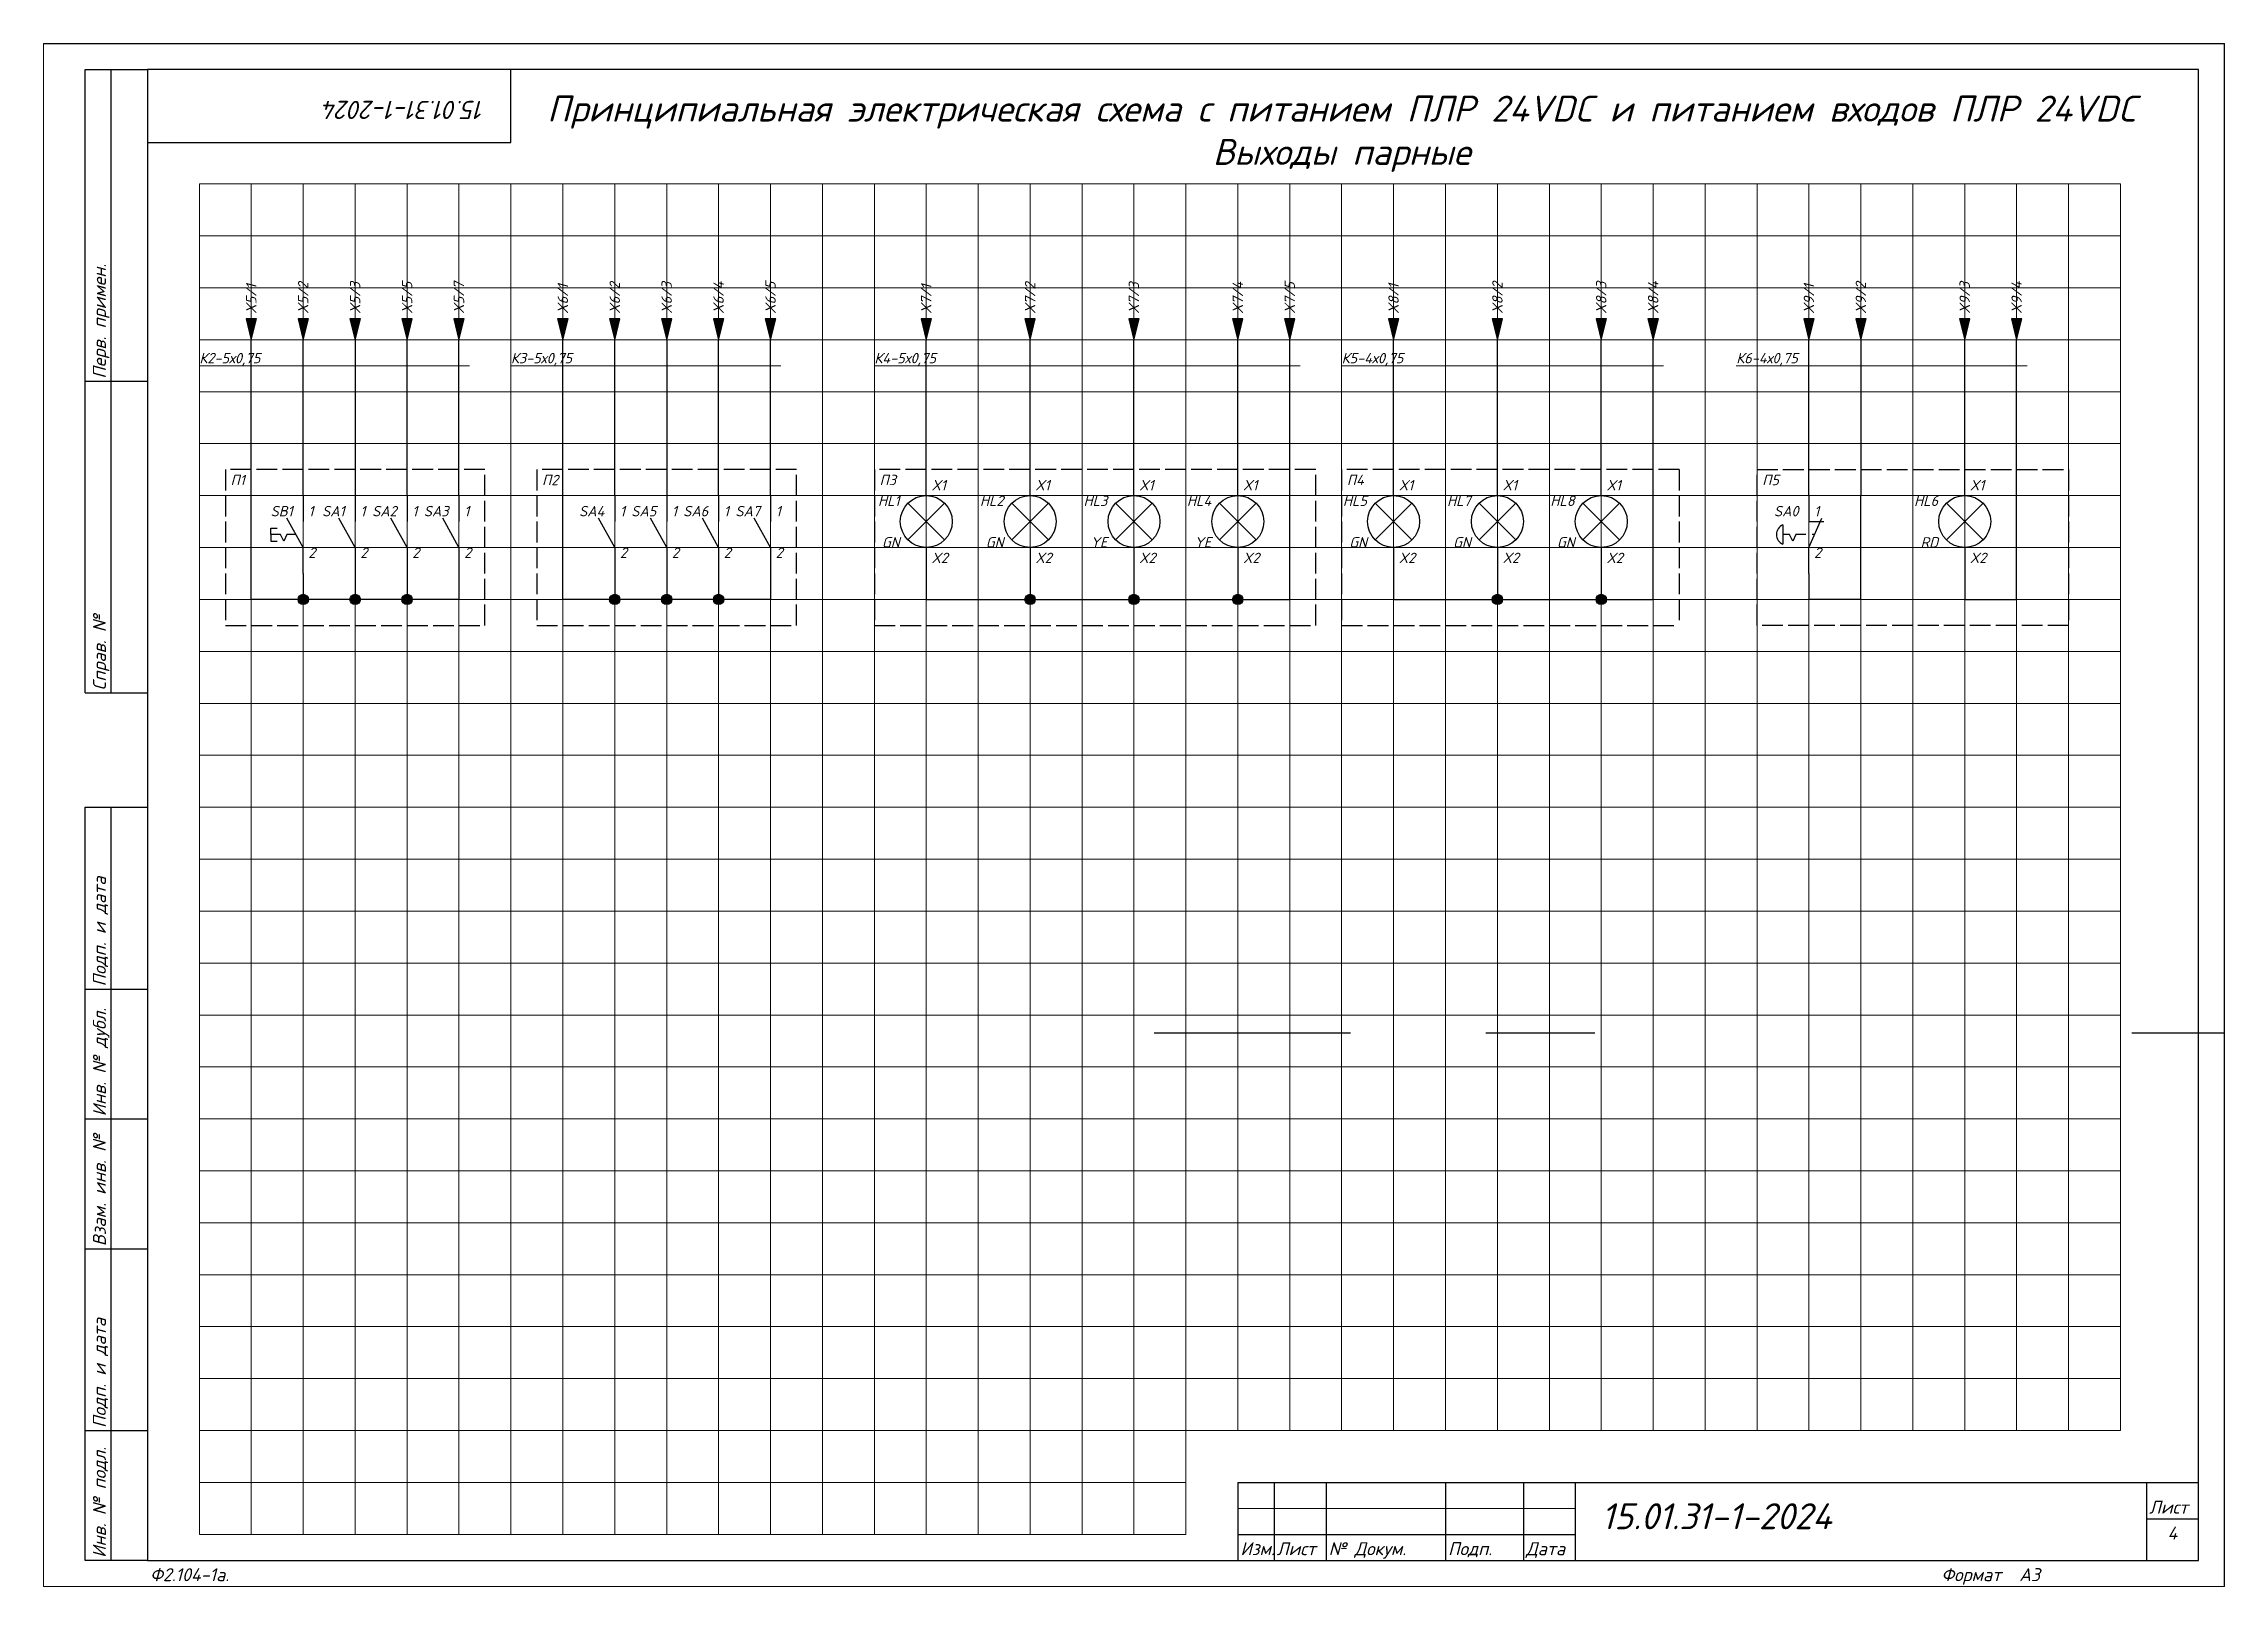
# Paper-space layout 'Эл4 (2)' of a CAD drawing. Header units: millimetres. Extents: x 0 to 420, y 0 to 297.
# The model-space entities are those that its viewports show. They can reach past a viewport. Long polylines and large blocks are cut down to what shows.
import ezdxf
from ezdxf.enums import TextEntityAlignment as Align

# ---------------------------------------------------------------- set-up
doc = ezdxf.new("R2010")
doc.units = ezdxf.units.MM
doc.linetypes.add('Ш4х1_Гост_ЕСКД', pattern=[5, 4, -1])
for name, color, linetype, lineweight in [('4', 4, 'Continuous', 15), ('Основная', 7, 'Continuous', 30), ('Тонкая для кабелей', 7, 'Continuous', 15), ('Штриховая', 7, 'Ш4х1_Гост_ЕСКД', 30)]:
    doc.layers.add(name, color=color, linetype=linetype, lineweight=lineweight)
doc.layers.add('Привязки', color=2, linetype='Continuous', lineweight=0, plot=False, transparency=0.8)
doc.layers.add('рамка', color=253, linetype='Continuous', lineweight=5, transparency=0.8)
doc.styles.add('текст', font='isocpeui.ttf')

psp = doc.layouts.new('Эл4 (2)')

msp = doc.modelspace()

# ---------------------------------------------------------------- texts
at = {"layer": 'Основная', "style": 'текст'}
for s, width, heights, insert, char_height, attachment_point in [('Принципиальная электрическая схема с питанием ПЛР 24VDC и питанием входов ПЛР 24VDC\\PВыходы парные', 333.9398066, [15.99579], (9930.0001, 586.99998), 5, 2), ('X1', 3, [0], (9851, 511), 2, 7), ('X1', 3, [0], (9871, 511), 2, 7), ('X1', 3, [0], (9891, 511), 2, 7), ('X1', 3, [0], (9911, 511), 2, 7), ('X1', 3, [0], (9941, 511), 2, 7), ('X1', 3, [0], (9961, 511), 2, 7), ('X1', 3, [0], (9981, 511), 2, 7), ('X1', 3, [0], (10051, 511), 2, 7), ('1', 3, [0], (9731, 506), 2, 7), ('1', 3, [0], (9741, 506), 2, 7), ('1', 3, [0], (9751, 506), 2, 7), ('1', 3, [0], (9761, 506), 2, 7), ('1', 3, [0], (9791, 506), 2, 7), ('1', 3, [0], (9801, 506), 2, 7), ('1', 3, [0], (9811, 506), 2, 7), ('1', 3, [0], (9821, 506), 2, 7), ('1', 3, [0], (10021, 506), 2, 7), ('2', 3, [0], (9731, 498), 2, 7), ('2', 3, [0], (9741, 498), 2, 7), ('2', 3, [0], (9751, 498), 2, 7), ('2', 3, [0], (9761, 498), 2, 7), ('2', 3, [0], (9791, 498), 2, 7), ('2', 3, [0], (9801, 498), 2, 7), ('2', 3, [0], (9811, 498), 2, 7), ('2', 3, [0], (9821, 498), 2, 7), ('2', 3, [0], (10021, 498), 2, 7), ('X2', 3, [0], (9851, 497), 2, 7), ('X2', 3, [0], (9871, 497), 2, 7), ('X2', 3, [0], (9891, 497), 2, 7), ('X2', 3, [0], (9911, 497), 2, 7), ('X2', 3, [0], (9941, 497), 2, 7), ('X2', 3, [0], (9961, 497), 2, 7), ('X2', 3, [0], (9981, 497), 2, 7), ('X2', 3, [0], (10051, 497), 2, 7)]:
    msp.add_mtext_dynamic_manual_height_columns(s, width=width, gutter_width=200, heights=heights, dxfattribs=dict(at, insert=insert, char_height=char_height, attachment_point=attachment_point))
at = {"layer": 'Основная', "char_height": 2, "attachment_point": 1, "rotation": 90, "style": 'текст'}
for s, insert in [('X5/1', (9719, 545)), ('X5/2', (9729, 545)), ('X5/3', (9739, 545)), ('X5/5', (9749, 545)), ('X5/7', (9759, 545)), ('X6/1', (9779, 545)), ('X6/2', (9789, 545)), ('X6/3', (9799, 545)), ('X6/4', (9809, 545)), ('X6/5', (9819, 545)), ('X7/1', (9849, 545)), ('X7/2', (9869, 545)), ('X7/3', (9889, 545)), ('X7/4', (9909, 545)), ('X7/5', (9919, 545)), ('X8/1', (9939, 545)), ('X8/2', (9959, 545)), ('X8/3', (9979, 545)), ('X8/4', (9989, 545)), ('X9/1', (10019, 545)), ('X9/2', (10029, 545)), ('X9/3', (10049, 545)), ('X9/4', (10059, 545))]:
    msp.add_mtext_dynamic_manual_height_columns(s, width=5.8793103, gutter_width=200, heights=[0], dxfattribs=dict(at, insert=insert))
at = {"layer": 'Основная', "char_height": 2, "width": 3.8793103, "style": 'текст'}
for s, insert, attachment_point in [('П1', (9716, 512), 7), ('П2', (9776, 512), 7), ('П3', (9841, 512), 7), ('П4', (9931, 512), 7), ('П5', (10011, 512), 7), ('HL1', (9844.87931, 508), 9), ('HL2', (9864.87931, 508), 9), ('HL3', (9884.87931, 508), 9), ('HL4', (9904.87931, 508), 9), ('HL5', (9934.87931, 508), 9), ('HL7', (9954.87931, 508), 9), ('HL8', (9974.87931, 508), 9), ('HL6', (10044.87931, 508), 9), ('SB1', (9728, 506), 9), ('SА1', (9738, 506), 9), ('SА2', (9748, 506), 9), ('SА3', (9758, 506), 9), ('SА4', (9788, 506), 9), ('SА5', (9798, 506), 9), ('SА6', (9808, 506), 9), ('SА7', (9818, 506), 9), ('SА0', (10018, 506), 9), ('GN', (9844.87931, 500), 9), ('GN', (9864.87931, 500), 9), ('YE', (9884.87931, 500), 9), ('YE', (9904.87931, 500), 9), ('GN', (9934.87931, 500), 9), ('GN', (9954.87931, 500), 9), ('GN', (9974.87931, 500), 9), ('RD', (10044.87931, 500), 9)]:
    msp.add_mtext(s, dxfattribs=dict(at, insert=insert, attachment_point=attachment_point))
at = {"layer": 'Тонкая для кабелей', "char_height": 2, "attachment_point": 7, "style": 'текст'}
for s, insert in [('К2-5х0,75', (9710, 535)), ('К3-5х0,75', (9770, 535)), ('К4-5х0,75', (9840, 535)), ('К5-4х0,75', (9930, 535)), ('К6-4х0,75', (10006, 535))]:
    msp.add_mtext_dynamic_manual_height_columns(s, width=15.2567603, gutter_width=200, heights=[0], dxfattribs=dict(at, insert=insert))

# ---------------------------------------------------------------- blocks, each defined once
blk = doc.blocks.new('*U110')
for p, q in [((8, 232), (8, 292)), ((8, 292), (20, 292)), ((13, 232), (13, 292)), ((90, 292), (90, 292)), ((90, 292), (90, 292)), ((90, 278), (90, 292)), ((90, 292), (90, 292)), ((90, 292), (90, 292)), ((90, 292), (90, 292)), ((20, 278), (90, 278)), ((8, 232), (20, 232)), ((8, 172), (8, 232)), ((13, 172), (13, 232)), ((8, 172), (20, 172)), ((8, 115), (8, 150)), ((8, 150), (20, 150)), ((13, 115), (13, 150)), ((8, 90), (8, 115)), ((8, 115), (20, 115)), ((13, 90), (13, 115)), ((8, 65), (8, 90)), ((8, 90), (20, 90)), ((13, 65), (13, 90)), ((8, 30), (8, 65)), ((8, 65), (20, 65)), ((13, 30), (13, 65)), ((8, 5), (8, 30)), ((8, 30), (20, 30)), ((13, 5), (13, 30)), ((230, 20), (415, 20)), ((230, 20), (230, 5)), ((237, 20), (237, 5)), ((247, 20), (247, 5)), ((270, 20), (270, 5)), ((285, 20), (285, 5)), ((295, 20), (295, 5)), ((405, 20), (405, 5)), ((415, 20), (415, 20)), ((415, 20), (415, 20)), ((405, 13), (415, 13)), ((230, 10), (295, 10)), ((20, 5), (8, 5)), ((230, 5), (295, 5)), ((415, 5), (415, 5)), ((415, 5), (415, 5)), ((415, 5), (415, 5)), ((415, 5), (415, 5)), ((415, 5), (415, 5)), ((415, 5), (415, 5)), ((415, 5), (415, 5))]:
    blk.add_line(p, q)
blk.add_lwpolyline([(20, 5), (415, 5), (415, 292), (20, 292)], close=True)
at = {"layer": '4'}
for p, q in [((230, 15), (295, 15)), ((415, 5), (415, 5)), ((415, 5), (415, 5)), ((415, 5), (415, 5)), ((415, 5), (415, 5)), ((415, 5), (415, 5)), ((415, 5), (415, 5)), ((415, 5), (415, 5)), ((415, 5), (415, 5)), ((415, 5), (415, 5))]:
    blk.add_line(p, q, dxfattribs=at)
at = {"layer": 'Привязки'}
blk.add_lwpolyline([(0, 0), (420, 0), (420, 297), (0, 297)], close=True, dxfattribs=at)
at = {"layer": 'рамка'}
blk.add_lwpolyline([(0, 297), (420, 297), (420, 0), (0, 0)], close=True, dxfattribs=at)
at = {"style": 'текст'}
for s, p in [('Перв. примен.', (12, 232.5)), ('Справ. №', (12, 172.5)), ('Подп. и дата', (12, 115.5)), ('Инв. № дубл.', (12, 90.5)), ('Взам. инв. №', (12, 65.5)), ('Подп. и дата', (12, 30.5)), ('Инв. № подл.', (12, 5.5))]:
    blk.add_text(s, height=2.5, rotation=90, dxfattribs=at).set_placement(p)
for s, height, p in [('Лист', 2.5, (405.5, 14)), ('Изм.', 2.5, (230.5, 6)), ('Лист', 2.5, (237.5, 6)), ('№ Докум.', 2.5, (247.5, 6)), ('Подп.', 2.5, (270.5, 6)), ('Дата', 2.5, (285.5, 6)), ('Ф2.104-1.', 0.005, (20, 4.99)), ('Разраб.', 0.0000135, (415, 5)), ('Пров.', 0.0000135, (415, 5)), ('Т.контр.', 0.0000135, (415, 5)), ('Н.контр.', 0.0000135, (415, 5)), ('Утв.', 0.0000135, (415, 5)), ('Лит.', 0.0000135, (415, 5)), ('Масса', 0.0000135, (415, 5)), ('Масштаб', 0.0000135, (415, 5)), ('Листов', 0.0000135, (415, 5)), ('Ф2.104-1а.', 2.5, (20.5, 1)), ('Формат', 2.5, (365.5, 1)), ('А3', 2.5, (380.5, 1)), ('А4', 0.025, (419.61, 0.01)), ('А2', 0.00833, (419.87, 0)), ('А1', 0.00625, (419.9, 0)), ('А0', 0.005, (419.92, 0))]:
    blk.add_text(s, height=height, dxfattribs=at).set_placement(p)
for tag, p, height in [('12', (90, 292), 0.00000373), ('13', (90, 292), 0.00000373), ('27', (90, 292), 0.00000522), ('29', (105, 249), 3.5), ('ИЗМ2', (230.5, 16), 2.5), ('ЛИСТИЗМ2', (237.5, 16), 2.5), ('№ДОКУМИЗМ2', (247.5, 16), 2.5), ('28', (415, 20), 0.0000438), ('ИЗМ1', (230.5, 11), 2.5), ('ЛИСТИЗМ1', (237.5, 11), 2.5), ('№ДОКУМИЗМ1', (247.5, 11), 2.5), ('ПОДПИЗМ1', (270.5, 11), 2.5), ('ДАТАИЗМ1', (285.5, 11), 2.5), ('ДАТАНКОНТР', (285.5, 11), 2.5), ('ОБОЗНАЧЕНИЕ', (300, 11), 5), ('ДАТАУТВ', (285.5, 6), 2.5), ('РАЗРАБ', (415, 5), 0.0000135), ('ЛИСТОВ', (415, 5), 0.0000135), ('ПРОВ', (415, 5), 0.0000135), ('ТКОНТР', (415, 5), 0.0000135), ('НКОНТР', (415, 5), 0.0000135), ('УТВ', (415, 5), 0.0000135), ('10', (415, 5), 0.0000135), ('11', (415, 5), 0.0000135), ('ПОДПИЗМ2', (415, 5), 0.0000135), ('ДАТАИЗМ2', (415, 5), 0.0000135), ('ИЗМ3', (415, 5), 0.0000135), ('ЛИСТИЗМ3', (415, 5), 0.0000135), ('№ДОКУМИЗМ3', (415, 5), 0.0000135), ('ПОДПИЗМ3', (415, 5), 0.0000135), ('ДАТАИЗМ3', (415, 5), 0.0000135), ('ИЗМ4', (415, 5), 0.0000135), ('ЛИСТИЗМ4', (415, 5), 0.0000135), ('№ДОКУМИЗМ4', (415, 5), 0.0000135), ('ПОДПИЗМ4', (415, 5), 0.0000135), ('ДАТАИЗМ4', (415, 5), 0.0000135), ('ДАТАРАЗРАБ', (415, 5), 0.0000135), ('ДАТАПРОВ', (415, 5), 0.0000135), ('ДАТАТКОНТР', (415, 5), 0.0000135)]:
    blk.add_attdef(tag, p, '', height=height, dxfattribs=at)
for tag, p, height, rotation in [('ОБОЗНАЧЕНИЕ-ВЕРХ', (85, 286), 3.5, 180), ('ПРИМЕНЯЕМОСТЬ', (19, 232.5), 2.5, 90), ('СПРАВ№', (19, 172.5), 2.5, 90), ('ДАТАУЧЁТАДУБЛ', (19, 115.5), 2.5, 90), ('ИНВ№ДУБЛ', (19, 90.5), 2.5, 90), ('ВЗАМИНВ№', (19, 65.5), 2.5, 90), ('ДАТАУЧЁТА', (19, 30.5), 2.5, 90), ('ИНВ№ПОДЛ', (19, 5.5), 2.5, 90)]:
    blk.add_attdef(tag, p, '', height=height, rotation=rotation, dxfattribs=at)
blk.add_attdef('30', text='', height=5, dxfattribs=at).set_placement((355, 34), align=Align.MIDDLE)
for tag, height, p in [('ЛИСТ', 2.5, (410, 9)), ('НАИМЕНОВАНИЕ1', 0.000027, (415, 5)), ('НАИМЕНОВАНИЕ2', 0.0000189, (415, 5)), ('НАИМЕНОВАНИЕ3', 0.0000189, (415, 5)), ('НАИМЕНОВАНИЕ4', 0.0000135, (415, 5)), ('МАССА', 0.0000189, (415, 5)), ('МАСШТАБ', 0.0000189, (415, 5)), ('МАТЕРИАЛ1', 0.0000135, (415, 5)), ('МАТЕРИАЛ2', 0.0000135, (415, 5)), ('МАТЕРИАЛ3', 0.0000135, (415, 5)), ('ПРЕДПРИЯТИЕ1', 0.0000189, (415, 5)), ('ПРЕДПРИЯТИЕ2', 0.0000189, (415, 5)), ('ПРЕДПРИЯТИЕ3', 0.0000189, (415, 5))]:
    blk.add_attdef(tag, text='', height=height, dxfattribs=at).set_placement(p, align=Align.CENTER)
for tag in ['ЛИТЕРА', 'ЛИТЕРА2', 'ЛИТЕРА3']:
    blk.add_attdef(tag, text='', height=0.0000135, dxfattribs=at).set_placement((415, 5), align=Align.RIGHT)
for tag in ['ИНДЕКС', 'ИНДЕКС2', 'ИНДЕКС3']:
    blk.add_attdef(tag, text='', height=0.0000135, dxfattribs=at).set_placement((415, 5), align=Align.TOP_LEFT)
blk = doc.blocks.new('КПИ 2-2.5 серая')
at = {"layer": 'Основная', "true_color": 0x939598}
h = blk.add_hatch(dxfattribs=at)
h.set_pattern_fill('AR-B816', color=252)
h.paths.add_polyline_path([(2283.68, 559.35), (2288.88, 559.35), (2288.88, 608.65), (2283.68, 608.65)])
h.paths.add_polyline_path([(2286.28, 587), (2287.86, 587), (2287.86, 584), (2287.86, 581), (2286.28, 581), (2284.71, 581), (2284.71, 584), (2284.71, 587)], flags=16)
h.paths.add_polyline_path([(2285.28, 596.82), (2285.28, 598.82), (2287.28, 598.82), (2287.28, 596.82)], flags=16)
h.paths.add_polyline_path([(2284.87, 603.24, -1), (2287.7, 603.24, -1)], flags=16)
h.paths.add_polyline_path([(2285.28, 571.18), (2287.28, 571.18), (2287.28, 569.18), (2285.28, 569.18)], flags=16)
h.paths.add_polyline_path([(2287.7, 564.76, -1), (2284.87, 564.76, -1)], flags=16)
blk = doc.blocks.new('КПИ 2-1.5 красная')
at = {"layer": 'Основная'}
h = blk.add_hatch(dxfattribs=at)
h.set_pattern_fill('AR-B816', color=1)
h.paths.add_polyline_path([(2253.48, 559.35), (2257.68, 559.35), (2257.68, 608.65), (2253.48, 608.65)])
h.paths.add_polyline_path([(2255.58, 587), (2257.16, 587), (2257.16, 584), (2257.16, 581), (2255.58, 581), (2254.01, 581), (2254.01, 584), (2254.01, 587)], flags=16)
h.paths.add_polyline_path([(2254.58, 596.82), (2254.58, 598.82), (2256.58, 598.82), (2256.58, 596.82)], flags=16)
h.paths.add_polyline_path([(2254.16, 603.24, -1), (2257, 603.24, -1)], flags=16)
h.paths.add_polyline_path([(2256.58, 571.18), (2256.58, 569.18), (2254.58, 569.18), (2254.58, 571.18)], flags=16)
h.paths.add_polyline_path([(2257, 564.76, -1), (2254.16, 564.76, -1)], flags=16)
at = {"style": 'текст'}
blk.add_attdef('№', text='', height=3, dxfattribs=at).set_placement((2, 9), align=Align.MIDDLE_CENTER)

# ---------------------------------------------------------------- hatches: boundary and pattern name
at = {"layer": 'Основная'}
h = msp.add_hatch(color=256, dxfattribs=at)
h.dxf.hatch_style = 1
h.paths.add_polyline_path([(9720, 540), (9721, 544), (9720, 544)])
h.paths.add_polyline_path([(9720, 540), (9720, 544), (9719, 544)])
h = msp.add_hatch(color=256, dxfattribs=at)
h.dxf.hatch_style = 1
h.paths.add_polyline_path([(9730, 540), (9731, 544), (9730, 544)])
h.paths.add_polyline_path([(9730, 540), (9730, 544), (9729, 544)])
h = msp.add_hatch(color=256, dxfattribs=at)
h.dxf.hatch_style = 1
h.paths.add_polyline_path([(9740, 540), (9741, 544), (9740, 544)])
h.paths.add_polyline_path([(9740, 540), (9740, 544), (9739, 544)])
h = msp.add_hatch(color=256, dxfattribs=at)
h.dxf.hatch_style = 1
h.paths.add_polyline_path([(9750, 540), (9751, 544), (9750, 544)])
h.paths.add_polyline_path([(9750, 540), (9750, 544), (9749, 544)])
h = msp.add_hatch(color=256, dxfattribs=at)
h.dxf.hatch_style = 1
h.paths.add_polyline_path([(9760, 540), (9761, 544), (9760, 544)])
h.paths.add_polyline_path([(9760, 540), (9760, 544), (9759, 544)])
h = msp.add_hatch(color=256, dxfattribs=at)
h.dxf.hatch_style = 1
h.paths.add_polyline_path([(9780, 540), (9781, 544), (9780, 544)])
h.paths.add_polyline_path([(9780, 540), (9780, 544), (9779, 544)])
h = msp.add_hatch(color=256, dxfattribs=at)
h.dxf.hatch_style = 1
h.paths.add_polyline_path([(9790, 540), (9791, 544), (9790, 544)])
h.paths.add_polyline_path([(9790, 540), (9790, 544), (9789, 544)])
h = msp.add_hatch(color=256, dxfattribs=at)
h.dxf.hatch_style = 1
h.paths.add_polyline_path([(9800, 540), (9801, 544), (9800, 544)])
h.paths.add_polyline_path([(9800, 540), (9800, 544), (9799, 544)])
h = msp.add_hatch(color=256, dxfattribs=at)
h.dxf.hatch_style = 1
h.paths.add_polyline_path([(9810, 540), (9811, 544), (9810, 544)])
h.paths.add_polyline_path([(9810, 540), (9810, 544), (9809, 544)])
h = msp.add_hatch(color=256, dxfattribs=at)
h.dxf.hatch_style = 1
h.paths.add_polyline_path([(9820, 540), (9821, 544), (9820, 544)])
h.paths.add_polyline_path([(9820, 540), (9820, 544), (9819, 544)])
h = msp.add_hatch(color=256, dxfattribs=at)
h.dxf.hatch_style = 1
h.paths.add_polyline_path([(9850, 540), (9851, 544), (9850, 544)])
h.paths.add_polyline_path([(9850, 540), (9850, 544), (9849, 544)])
h = msp.add_hatch(color=256, dxfattribs=at)
h.dxf.hatch_style = 1
h.paths.add_polyline_path([(9870, 540), (9871, 544), (9870, 544)])
h.paths.add_polyline_path([(9870, 540), (9870, 544), (9869, 544)])
h = msp.add_hatch(color=256, dxfattribs=at)
h.dxf.hatch_style = 1
h.paths.add_polyline_path([(9890, 540), (9891, 544), (9890, 544)])
h.paths.add_polyline_path([(9890, 540), (9890, 544), (9889, 544)])
h = msp.add_hatch(color=256, dxfattribs=at)
h.dxf.hatch_style = 1
h.paths.add_polyline_path([(9910, 540), (9911, 544), (9910, 544)])
h.paths.add_polyline_path([(9910, 540), (9910, 544), (9909, 544)])
h = msp.add_hatch(color=256, dxfattribs=at)
h.dxf.hatch_style = 1
h.paths.add_polyline_path([(9920, 540), (9921, 544), (9920, 544)])
h.paths.add_polyline_path([(9920, 540), (9920, 544), (9919, 544)])
h = msp.add_hatch(color=256, dxfattribs=at)
h.dxf.hatch_style = 1
h.paths.add_polyline_path([(9940, 540), (9941, 544), (9940, 544)])
h.paths.add_polyline_path([(9940, 540), (9940, 544), (9939, 544)])
h = msp.add_hatch(color=256, dxfattribs=at)
h.dxf.hatch_style = 1
h.paths.add_polyline_path([(9960, 540), (9961, 544), (9960, 544)])
h.paths.add_polyline_path([(9960, 540), (9960, 544), (9959, 544)])
h = msp.add_hatch(color=256, dxfattribs=at)
h.dxf.hatch_style = 1
h.paths.add_polyline_path([(9980, 540), (9981, 544), (9980, 544)])
h.paths.add_polyline_path([(9980, 540), (9980, 544), (9979, 544)])
h = msp.add_hatch(color=256, dxfattribs=at)
h.dxf.hatch_style = 1
h.paths.add_polyline_path([(9990, 540), (9991, 544), (9990, 544)])
h.paths.add_polyline_path([(9990, 540), (9990, 544), (9989, 544)])
h = msp.add_hatch(color=256, dxfattribs=at)
h.dxf.hatch_style = 1
h.paths.add_polyline_path([(10020, 540), (10021, 544), (10020, 544)])
h.paths.add_polyline_path([(10020, 540), (10020, 544), (10019, 544)])
h = msp.add_hatch(color=256, dxfattribs=at)
h.dxf.hatch_style = 1
h.paths.add_polyline_path([(10030, 540), (10031, 544), (10030, 544)])
h.paths.add_polyline_path([(10030, 540), (10030, 544), (10029, 544)])
h = msp.add_hatch(color=256, dxfattribs=at)
h.dxf.hatch_style = 1
h.paths.add_polyline_path([(10050, 540), (10051, 544), (10050, 544)])
h.paths.add_polyline_path([(10050, 540), (10050, 544), (10049, 544)])
h = msp.add_hatch(color=256, dxfattribs=at)
h.dxf.hatch_style = 1
h.paths.add_polyline_path([(10060, 540), (10061, 544), (10060, 544)])
h.paths.add_polyline_path([(10060, 540), (10060, 544), (10059, 544)])
h = msp.add_hatch(color=256, dxfattribs=at)
h.dxf.hatch_style = 1
h.paths.add_polyline_path([(9730, 490), (9730, 491, 0.414213562), (9729, 490)])
h.paths.add_polyline_path([(9731, 490, 0.414213562), (9730, 491), (9730, 490)])
h.paths.add_polyline_path([(9729, 490, 0.414213562), (9730, 489), (9730, 490)])
h.paths.add_polyline_path([(9730, 490), (9730, 489, 0.414213562), (9731, 490)])
h = msp.add_hatch(color=256, dxfattribs=at)
h.dxf.hatch_style = 1
h.paths.add_polyline_path([(9740, 490), (9740, 491, 0.414213562), (9739, 490)])
h.paths.add_polyline_path([(9741, 490, 0.414213562), (9740, 491), (9740, 490)])
h.paths.add_polyline_path([(9739, 490, 0.414213562), (9740, 489), (9740, 490)])
h.paths.add_polyline_path([(9740, 490), (9740, 489, 0.414213562), (9741, 490)])
h = msp.add_hatch(color=256, dxfattribs=at)
h.dxf.hatch_style = 1
h.paths.add_polyline_path([(9750, 490), (9750, 491, 0.414213562), (9749, 490)])
h.paths.add_polyline_path([(9751, 490, 0.414213562), (9750, 491), (9750, 490)])
h.paths.add_polyline_path([(9749, 490, 0.414213562), (9750, 489), (9750, 490)])
h.paths.add_polyline_path([(9750, 490), (9750, 489, 0.414213562), (9751, 490)])
h = msp.add_hatch(color=256, dxfattribs=at)
h.dxf.hatch_style = 1
h.paths.add_polyline_path([(9790, 490), (9790, 491, 0.414213562), (9789, 490)])
h.paths.add_polyline_path([(9791, 490, 0.414213562), (9790, 491), (9790, 490)])
h.paths.add_polyline_path([(9789, 490, 0.414213562), (9790, 489), (9790, 490)])
h.paths.add_polyline_path([(9790, 490), (9790, 489, 0.414213562), (9791, 490)])
h = msp.add_hatch(color=256, dxfattribs=at)
h.dxf.hatch_style = 1
h.paths.add_polyline_path([(9800, 490), (9800, 491, 0.414213562), (9799, 490)])
h.paths.add_polyline_path([(9801, 490, 0.414213562), (9800, 491), (9800, 490)])
h.paths.add_polyline_path([(9799, 490, 0.414213562), (9800, 489), (9800, 490)])
h.paths.add_polyline_path([(9800, 490), (9800, 489, 0.414213562), (9801, 490)])
h = msp.add_hatch(color=256, dxfattribs=at)
h.dxf.hatch_style = 1
h.paths.add_polyline_path([(9810, 490), (9810, 491, 0.414213562), (9809, 490)])
h.paths.add_polyline_path([(9811, 490, 0.414213562), (9810, 491), (9810, 490)])
h.paths.add_polyline_path([(9809, 490, 0.414213562), (9810, 489), (9810, 490)])
h.paths.add_polyline_path([(9810, 490), (9810, 489, 0.414213562), (9811, 490)])
h = msp.add_hatch(color=256, dxfattribs=at)
h.dxf.hatch_style = 1
h.paths.add_polyline_path([(9870, 490), (9870, 491, 0.414213562), (9869, 490)])
h.paths.add_polyline_path([(9871, 490, 0.414213562), (9870, 491), (9870, 490)])
h.paths.add_polyline_path([(9869, 490, 0.414213562), (9870, 489), (9870, 490)])
h.paths.add_polyline_path([(9870, 490), (9870, 489, 0.414213562), (9871, 490)])
h = msp.add_hatch(color=256, dxfattribs=at)
h.dxf.hatch_style = 1
h.paths.add_polyline_path([(9890, 490), (9890, 491, 0.414213562), (9889, 490)])
h.paths.add_polyline_path([(9891, 490, 0.414213562), (9890, 491), (9890, 490)])
h.paths.add_polyline_path([(9889, 490, 0.414213562), (9890, 489), (9890, 490)])
h.paths.add_polyline_path([(9890, 490), (9890, 489, 0.414213562), (9891, 490)])
h = msp.add_hatch(color=256, dxfattribs=at)
h.dxf.hatch_style = 1
h.paths.add_polyline_path([(9910, 490), (9910, 491, 0.414213562), (9909, 490)])
h.paths.add_polyline_path([(9911, 490, 0.414213562), (9910, 491), (9910, 490)])
h.paths.add_polyline_path([(9909, 490, 0.414213562), (9910, 489), (9910, 490)])
h.paths.add_polyline_path([(9910, 490), (9910, 489, 0.414213562), (9911, 490)])
h = msp.add_hatch(color=256, dxfattribs=at)
h.dxf.hatch_style = 1
h.paths.add_polyline_path([(9960, 490), (9960, 491, 0.414213562), (9959, 490)])
h.paths.add_polyline_path([(9961, 490, 0.414213562), (9960, 491), (9960, 490)])
h.paths.add_polyline_path([(9959, 490, 0.414213562), (9960, 489), (9960, 490)])
h.paths.add_polyline_path([(9960, 490), (9960, 489, 0.414213562), (9961, 490)])
h = msp.add_hatch(color=256, dxfattribs=at)
h.dxf.hatch_style = 1
h.paths.add_polyline_path([(9980, 490), (9980, 491, 0.414213562), (9979, 490)])
h.paths.add_polyline_path([(9981, 490, 0.414213562), (9980, 491), (9980, 490)])
h.paths.add_polyline_path([(9979, 490, 0.414213562), (9980, 489), (9980, 490)])
h.paths.add_polyline_path([(9980, 490), (9980, 489, 0.414213562), (9981, 490)])

# ---------------------------------------------------------------- linework, layer by layer
for p, q in [((9719, 544), (9720, 540)), ((9721, 544), (9719, 544)), ((9720, 540), (9721, 544)), ((9729, 544), (9730, 540)), ((9731, 544), (9729, 544)), ((9730, 540), (9731, 544)), ((9739, 544), (9740, 540)), ((9741, 544), (9739, 544)), ((9740, 540), (9741, 544)), ((9749, 544), (9750, 540)), ((9751, 544), (9749, 544)), ((9750, 540), (9751, 544)), ((9759, 544), (9760, 540)), ((9761, 544), (9759, 544)), ((9760, 540), (9761, 544)), ((9779, 544), (9780, 540)), ((9781, 544), (9779, 544)), ((9780, 540), (9781, 544)), ((9789, 544), (9790, 540)), ((9791, 544), (9789, 544)), ((9790, 540), (9791, 544)), ((9799, 544), (9800, 540)), ((9801, 544), (9799, 544)), ((9800, 540), (9801, 544)), ((9809, 544), (9810, 540)), ((9811, 544), (9809, 544)), ((9810, 540), (9811, 544)), ((9819, 544), (9820, 540)), ((9821, 544), (9819, 544)), ((9820, 540), (9821, 544)), ((9849, 544), (9850, 540)), ((9851, 544), (9849, 544)), ((9850, 540), (9851, 544)), ((9869, 544), (9870, 540)), ((9871, 544), (9869, 544)), ((9870, 540), (9871, 544)), ((9889, 544), (9890, 540)), ((9891, 544), (9889, 544)), ((9890, 540), (9891, 544)), ((9909, 544), (9910, 540)), ((9911, 544), (9909, 544)), ((9910, 540), (9911, 544)), ((9919, 544), (9920, 540)), ((9921, 544), (9919, 544)), ((9920, 540), (9921, 544)), ((9939, 544), (9940, 540)), ((9941, 544), (9939, 544)), ((9940, 540), (9941, 544)), ((9959, 544), (9960, 540)), ((9961, 544), (9959, 544)), ((9960, 540), (9961, 544)), ((9979, 544), (9980, 540)), ((9981, 544), (9979, 544)), ((9980, 540), (9981, 544)), ((9989, 544), (9990, 540)), ((9991, 544), (9989, 544)), ((9990, 540), (9991, 544)), ((10019, 544), (10020, 540)), ((10021, 544), (10019, 544)), ((10020, 540), (10021, 544)), ((10029, 544), (10030, 540)), ((10031, 544), (10029, 544)), ((10030, 540), (10031, 544)), ((10049, 544), (10050, 540)), ((10051, 544), (10049, 544)), ((10050, 540), (10051, 544)), ((10059, 544), (10060, 540)), ((10061, 544), (10059, 544)), ((10060, 540), (10061, 544)), ((9720, 490), (9720, 540)), ((9730, 535), (9730, 540)), ((9740, 540), (9740, 510)), ((9750, 510), (9750, 540)), ((9760, 535), (9760, 540)), ((9780, 490), (9780, 540)), ((9790, 535), (9790, 540)), ((9800, 540), (9800, 510)), ((9810, 510), (9810, 540)), ((9820, 535), (9820, 540)), ((9850, 510), (9850, 540)), ((9870, 510), (9870, 540)), ((9890, 510), (9890, 540)), ((9910, 510), (9910, 540)), ((9920, 520), (9920, 540)), ((9940, 510), (9940, 540)), ((9960, 510), (9960, 540)), ((9980, 510), (9980, 540)), ((9990, 520), (9990, 540)), ((10020, 535), (10020, 540)), ((10030, 540), (10030, 510)), ((10050, 535), (10050, 540)), ((10060, 510), (10060, 540)), ((9730, 530), (9730, 535)), ((9760, 530), (9760, 535)), ((9790, 530), (9790, 535)), ((9820, 530), (9820, 535)), ((10020, 530), (10020, 535)), ((10050, 530), (10050, 535)), ((9730, 510), (9730, 530)), ((9760, 510), (9760, 530)), ((9790, 510), (9790, 530)), ((9820, 510), (9820, 530)), ((10020, 510), (10020, 530)), ((10050, 510), (10050, 530)), ((9920, 490), (9920, 520)), ((9990, 490), (9990, 520)), ((9730, 510), (9730, 505)), ((9740, 510), (9740, 505)), ((9750, 510), (9750, 505)), ((9760, 510), (9760, 505)), ((9790, 510), (9790, 505)), ((9800, 510), (9800, 505)), ((9810, 510), (9810, 505)), ((9820, 510), (9820, 505)), ((9846.46447, 508.53553), (9853.53553, 501.46447)), ((9846.46447, 501.46447), (9853.53553, 508.53553)), ((9866.46447, 508.53553), (9873.53553, 501.46447)), ((9866.46447, 501.46447), (9873.53553, 508.53553)), ((9886.46447, 508.53553), (9893.53553, 501.46447)), ((9886.46447, 501.46447), (9893.53553, 508.53553)), ((9906.46447, 508.53553), (9913.53553, 501.46447)), ((9906.46447, 501.46447), (9913.53553, 508.53553)), ((9936.46447, 508.53553), (9943.53553, 501.46447)), ((9936.46447, 501.46447), (9943.53553, 508.53553)), ((9956.46447, 508.53553), (9963.53553, 501.46447)), ((9956.46447, 501.46447), (9963.53553, 508.53553)), ((9976.46447, 508.53553), (9983.53553, 501.46447)), ((9976.46447, 501.46447), (9983.53553, 508.53553)), ((10020, 510), (10020, 505)), ((10030, 490), (10030, 510)), ((10046.46447, 508.53553), (10053.53553, 501.46447)), ((10046.46447, 501.46447), (10053.53553, 508.53553)), ((10060, 490), (10060, 510)), ((9730, 500), (9726.875, 505.625)), ((9740, 500), (9736.875, 505.625)), ((9750, 500), (9746.875, 505.625)), ((9760, 500), (9756.875, 505.625)), ((9790, 500), (9786.875, 505.625)), ((9800, 500), (9796.875, 505.625)), ((9810, 500), (9806.875, 505.625)), ((9820, 500), (9816.875, 505.625)), ((10015, 504.375), (10015, 500.625)), ((10020, 500), (10022.5, 505.625)), ((10020, 505), (10022.8678, 505)), ((9723.75, 503.75), (9725, 503.75)), ((9723.75, 502.5), (9723.75, 503.75)), ((9725.625, 502.5), (9723.75, 502.5)), ((9723.75, 502.5), (9723.75, 501.25)), ((9723.75, 501.25), (9725, 501.25)), ((9726.25, 501.25), (9725.625, 502.5)), ((9726.875, 502.5), (9726.25, 501.25)), ((9728.61111, 502.5), (9726.875, 502.5)), ((9730, 495), (9730, 500)), ((9740, 500), (9740, 495)), ((9750, 500), (9750, 495)), ((9760, 500), (9760, 495)), ((9790, 500), (9790, 495)), ((9800, 500), (9800, 495)), ((9810, 500), (9810, 495)), ((9820, 500), (9820, 495)), ((9850, 500), (9850, 495)), ((9870, 500), (9870, 495)), ((9890, 500), (9890, 495)), ((9910, 500), (9910, 495)), ((9940, 500), (9940, 495)), ((9960, 500), (9960, 495)), ((9980, 500), (9980, 495)), ((10016.25, 502.5), (10015, 502.5)), ((10016.875, 501.25), (10016.25, 502.5)), ((10017.5, 502.5), (10016.875, 501.25)), ((10019.375, 502.5), (10017.5, 502.5)), ((10020, 495), (10020, 500)), ((10021.11111, 502.5), (10020.625, 502.5)), ((10050, 500), (10050, 495)), ((9730, 495), (9730, 490)), ((9740, 495), (9740, 490)), ((9750, 495), (9750, 490)), ((9760, 495), (9760, 490)), ((9790, 495), (9790, 490)), ((9800, 495), (9800, 490)), ((9810, 495), (9810, 490)), ((9820, 495), (9820, 490)), ((9850, 495), (9850, 490)), ((9870, 495), (9870, 490)), ((9890, 495), (9890, 490)), ((9910, 495), (9910, 490)), ((9940, 495), (9940, 490)), ((9960, 495), (9960, 490)), ((9980, 495), (9980, 490)), ((10020, 495), (10020, 490)), ((10050, 495), (10050, 490)), ((9760, 490), (9720, 490)), ((9820, 490), (9780, 490)), ((9850, 490), (9920, 490)), ((9940, 490), (9990, 490)), ((10030, 490), (10020, 490)), ((10050, 490), (10060, 490))]:
    msp.add_line(p, q, dxfattribs=at)
for centre, radius in [((9850, 505), 5), ((9870, 505), 5), ((9890, 505), 5), ((9910, 505), 5), ((9940, 505), 5), ((9960, 505), 5), ((9980, 505), 5), ((10050, 505), 5), ((9730, 490), 1), ((9740, 490), 1), ((9750, 490), 1), ((9790, 490), 1), ((9800, 490), 1), ((9810, 490), 1), ((9870, 490), 1), ((9890, 490), 1), ((9910, 490), 1), ((9960, 490), 1), ((9980, 490), 1)]:
    msp.add_circle(centre, radius, dxfattribs=at)
msp.add_arc((10015.78125, 502.5), 2.03125, 112.6198649, 247.3801351, dxfattribs=at)
at = {"layer": 'Привязки'}
for p, q in [((9710, 570), (10080, 570)), ((9710, 310), (9710, 570)), ((9720, 570), (9720, 310)), ((9730, 570), (9730, 310)), ((9740, 570), (9740, 310)), ((9750, 570), (9750, 310)), ((9760, 570), (9760, 310)), ((9770, 570), (9770, 310)), ((9780, 570), (9780, 310)), ((9790, 570), (9790, 310)), ((9800, 570), (9800, 310)), ((9810, 570), (9810, 310)), ((9820, 570), (9820, 310)), ((9830, 570), (9830, 310)), ((9840, 570), (9840, 310)), ((9850, 570), (9850, 310)), ((9860, 570), (9860, 310)), ((9870, 570), (9870, 310)), ((9880, 570), (9880, 310)), ((9890, 570), (9890, 310)), ((9900, 570), (9900, 330)), ((9910, 570), (9910, 330)), ((9920, 570), (9920, 330)), ((9930, 570), (9930, 330)), ((9940, 570), (9940, 330)), ((9950, 570), (9950, 330)), ((9960, 570), (9960, 330)), ((9970, 570), (9970, 330)), ((9980, 570), (9980, 330)), ((9990, 570), (9990, 330)), ((10000, 570), (10000, 330)), ((10010, 570), (10010, 330)), ((10020, 570), (10020, 330)), ((10030, 570), (10030, 330)), ((10040, 570), (10040, 330)), ((10050, 570), (10050, 330)), ((10060, 570), (10060, 330)), ((10070, 570), (10070, 330)), ((10080, 570), (10080, 330)), ((9710, 560), (10080, 560)), ((9710, 550), (10080, 550)), ((9710, 540), (10080, 540)), ((9710, 530), (10080, 530)), ((9710, 520), (10080, 520)), ((9710, 510), (10080, 510)), ((9710, 500), (10080, 500)), ((9710, 490), (10080, 490)), ((9710, 480), (10080, 480)), ((9710, 470), (10080, 470)), ((9710, 460), (10080, 460)), ((9710, 450), (10080, 450)), ((9710, 440), (10080, 440)), ((9710, 430), (10080, 430)), ((9710, 420), (10080, 420)), ((9710, 410), (10080, 410)), ((9710, 400), (10080, 400)), ((9710, 390), (10080, 390)), ((9710, 380), (10080, 380)), ((9710, 370), (10080, 370)), ((9710, 360), (10080, 360)), ((9710, 350), (10080, 350)), ((9710, 340), (10080, 340)), ((9710, 330), (9900, 330)), ((10080, 330), (9900, 330)), ((9900, 330), (9900, 310)), ((9710, 320), (9900, 320)), ((9900, 310), (9710, 310))]:
    msp.add_line(p, q, dxfattribs=at)
at = {"layer": 'Тонкая для кабелей'}
for p, q in [((9730, 535), (9710, 535)), ((9762, 535), (9730, 535)), ((9790, 535), (9770, 535)), ((9822, 535), (9790, 535)), ((9860, 535), (9840, 535)), ((9922, 535), (9860, 535)), ((9950, 535), (9930, 535)), ((9992, 535), (9950, 535)), ((10020, 535), (10006, 535)), ((10062, 535), (10020, 535))]:
    msp.add_line(p, q, dxfattribs=at)
at = {"layer": 'Штриховая'}
for p, q in [((9765, 515), (9715, 515)), ((9715, 515), (9715, 485)), ((9765, 485), (9765, 515)), ((9825, 515), (9775, 515)), ((9775, 515), (9775, 485)), ((9825, 485), (9825, 515)), ((9840, 515), (9840, 485)), ((9925, 515), (9840, 515)), ((9925, 485), (9925, 515)), ((9930, 515), (9930, 485)), ((9995, 515), (9930, 515)), ((9995, 515), (9995, 485)), ((10010, 515), (10070, 515)), ((10010, 485), (10010, 515)), ((10070, 515), (10070, 485)), ((9715, 485), (9765, 485)), ((9775, 485), (9825, 485)), ((9840, 485), (9925, 485)), ((9930, 485), (9995, 485)), ((10070, 485), (10010, 485))]:
    msp.add_line(p, q, dxfattribs=at)

# ---------------------------------------------------------------- block references
ref = msp.add_blockref('*U110', (9260, 300))
ref.add_attrib('ОБОЗНАЧЕНИЕ', '15.01.31-1-2024', (9560, 311), dxfattribs={"height": 5, "style": 'текст'})
ref.add_attrib('ОБОЗНАЧЕНИЕ-ВЕРХ', '15.01.31-1-2024', (9345, 586), dxfattribs={"height": 3.5, "rotation": 180, "style": 'текст'})
ref.add_attrib('НАИМЕНОВАНИЕ1', 'Система', dxfattribs={"height": 0.0000189, "style": 'текст'}).set_placement((9674.99954, 305.00017), align=Align.CENTER)
ref.add_attrib('НАИМЕНОВАНИЕ2', 'автоматического управления', dxfattribs={"height": 0.0000189, "style": 'текст'}).set_placement((9674.99954, 305.00014), align=Align.CENTER)
ref.add_attrib('НАИМЕНОВАНИЕ3', 'уровнем', dxfattribs={"height": 0.0000189, "style": 'текст'}).set_placement((9674.99954, 305.00011), align=Align.CENTER)
ref.add_attrib('РАЗРАБ', 'Соловьев И. П.', (9674.99909, 305.00014), dxfattribs={"height": 0.0000108, "style": 'текст'})
ref.add_attrib('ЛИСТОВ', '3', (9674.99992, 305.00009), dxfattribs={"height": 0.0000135, "style": 'текст'})
ref.add_attrib('ЛИСТ', '3', dxfattribs={"height": 2.5, "style": 'текст'}).set_placement((9670, 309), align=Align.CENTER)
ref.add_attrib('МАТЕРИАЛ2', 'Принципиальная электрическая схема', dxfattribs={"height": 0.0000135, "style": 'текст'}).set_placement((9674.99954, 305.00003), align=Align.CENTER)
ref.add_attrib('ПРЕДПРИЯТИЕ1', 'ФГБОУ ДПО "Институт', dxfattribs={"height": 0.0000108, "style": 'текст'}).set_placement((9674.99986, 305.00006), align=Align.CENTER)
ref.add_attrib('ПРЕДПРИЯТИЕ2', 'развития профессионального', dxfattribs={"height": 0.0000108, "style": 'текст'}).set_placement((9674.99986, 305.00003), align=Align.CENTER)
ref.add_attrib('ПРЕДПРИЯТИЕ3', 'образования"', dxfattribs={"height": 0.0000108, "style": 'текст'}).set_placement((9674.99986, 305.00001), align=Align.CENTER)
ref = msp.add_blockref('*U110', (9680, 300))
ref.add_attrib('ОБОЗНАЧЕНИЕ', '15.01.31-1-2024', (9980, 311), dxfattribs={"height": 5, "style": 'текст'})
ref.add_attrib('ОБОЗНАЧЕНИЕ-ВЕРХ', '15.01.31-1-2024', (9765, 586), dxfattribs={"height": 3.5, "rotation": 180, "style": 'текст'})
ref.add_attrib('НАИМЕНОВАНИЕ1', 'Система', dxfattribs={"height": 0.0000189, "style": 'текст'}).set_placement((10094.99954, 305.00017), align=Align.CENTER)
ref.add_attrib('НАИМЕНОВАНИЕ2', 'автоматического управления', dxfattribs={"height": 0.0000189, "style": 'текст'}).set_placement((10094.99954, 305.00014), align=Align.CENTER)
ref.add_attrib('НАИМЕНОВАНИЕ3', 'уровнем', dxfattribs={"height": 0.0000189, "style": 'текст'}).set_placement((10094.99954, 305.00011), align=Align.CENTER)
ref.add_attrib('РАЗРАБ', 'Соловьев И. П.', (10094.99909, 305.00014), dxfattribs={"height": 0.0000108, "style": 'текст'})
ref.add_attrib('ЛИСТОВ', '3', (10094.99992, 305.00009), dxfattribs={"height": 0.0000135, "style": 'текст'})
ref.add_attrib('ЛИСТ', '4', dxfattribs={"height": 2.5, "style": 'текст'}).set_placement((10090, 309), align=Align.CENTER)
ref.add_attrib('МАТЕРИАЛ2', 'Принципиальная электрическая схема', dxfattribs={"height": 0.0000135, "style": 'текст'}).set_placement((10094.99954, 305.00003), align=Align.CENTER)
ref.add_attrib('ПРЕДПРИЯТИЕ1', 'ФГБОУ ДПО "Институт', dxfattribs={"height": 0.0000108, "style": 'текст'}).set_placement((10094.99986, 305.00006), align=Align.CENTER)
ref.add_attrib('ПРЕДПРИЯТИЕ2', 'развития профессионального', dxfattribs={"height": 0.0000108, "style": 'текст'}).set_placement((10094.99986, 305.00003), align=Align.CENTER)
ref.add_attrib('ПРЕДПРИЯТИЕ3', 'образования"', dxfattribs={"height": 0.0000108, "style": 'текст'}).set_placement((10094.99986, 305.00001), align=Align.CENTER)
ref = msp.add_blockref('*U110', (10100, 300))
ref.add_attrib('ОБОЗНАЧЕНИЕ', '15.01.31-1-2024', (10400, 311), dxfattribs={"height": 5, "style": 'текст'})
ref.add_attrib('ОБОЗНАЧЕНИЕ-ВЕРХ', '15.01.31-1-2024', (10185, 586), dxfattribs={"height": 3.5, "rotation": 180, "style": 'текст'})
ref.add_attrib('НАИМЕНОВАНИЕ1', 'Система', dxfattribs={"height": 0.0000189, "style": 'текст'}).set_placement((10514.99954, 305.00017), align=Align.CENTER)
ref.add_attrib('НАИМЕНОВАНИЕ2', 'автоматического управления', dxfattribs={"height": 0.0000189, "style": 'текст'}).set_placement((10514.99954, 305.00014), align=Align.CENTER)
ref.add_attrib('НАИМЕНОВАНИЕ3', 'уровнем', dxfattribs={"height": 0.0000189, "style": 'текст'}).set_placement((10514.99954, 305.00011), align=Align.CENTER)
ref.add_attrib('РАЗРАБ', 'Соловьев И. П.', (10514.99909, 305.00014), dxfattribs={"height": 0.0000108, "style": 'текст'})
ref.add_attrib('ЛИСТОВ', '3', (10514.99992, 305.00009), dxfattribs={"height": 0.0000135, "style": 'текст'})
ref.add_attrib('ЛИСТ', '5', dxfattribs={"height": 2.5, "style": 'текст'}).set_placement((10510, 309), align=Align.CENTER)
ref.add_attrib('МАТЕРИАЛ2', 'Принципиальная электрическая схема', dxfattribs={"height": 0.0000135, "style": 'текст'}).set_placement((10514.99954, 305.00003), align=Align.CENTER)
ref.add_attrib('ПРЕДПРИЯТИЕ1', 'ФГБОУ ДПО "Институт', dxfattribs={"height": 0.0000108, "style": 'текст'}).set_placement((10514.99986, 305.00006), align=Align.CENTER)
ref.add_attrib('ПРЕДПРИЯТИЕ2', 'развития профессионального', dxfattribs={"height": 0.0000108, "style": 'текст'}).set_placement((10514.99986, 305.00003), align=Align.CENTER)
ref.add_attrib('ПРЕДПРИЯТИЕ3', 'образования"', dxfattribs={"height": 0.0000108, "style": 'текст'}).set_placement((10514.99986, 305.00001), align=Align.CENTER)
ref = msp.add_blockref('*U110', (9260, 3))
ref.add_attrib('ОБОЗНАЧЕНИЕ', '15.01.31-1-2024', (9560, 14), dxfattribs={"height": 5, "style": 'текст'})
ref.add_attrib('ОБОЗНАЧЕНИЕ-ВЕРХ', '15.01.31-1-2024', (9345, 289), dxfattribs={"height": 3.5, "rotation": 180, "style": 'текст'})
ref.add_attrib('НАИМЕНОВАНИЕ1', 'Система', dxfattribs={"height": 0.0000189, "style": 'текст'}).set_placement((9674.99954, 8.00017), align=Align.CENTER)
ref.add_attrib('НАИМЕНОВАНИЕ2', 'автоматического управления', dxfattribs={"height": 0.0000189, "style": 'текст'}).set_placement((9674.99954, 8.00014), align=Align.CENTER)
ref.add_attrib('НАИМЕНОВАНИЕ3', 'уровнем', dxfattribs={"height": 0.0000189, "style": 'текст'}).set_placement((9674.99954, 8.00011), align=Align.CENTER)
ref.add_attrib('РАЗРАБ', 'Соловьев И. П.', (9674.99909, 8.00014), dxfattribs={"height": 0.0000108, "style": 'текст'})
ref.add_attrib('ЛИСТОВ', '3', (9674.99992, 8.00009), dxfattribs={"height": 0.0000135, "style": 'текст'})
ref.add_attrib('ЛИСТ', '3', dxfattribs={"height": 2.5, "style": 'текст'}).set_placement((9670, 12), align=Align.CENTER)
ref.add_attrib('МАТЕРИАЛ2', 'Принципиальная электрическая схема', dxfattribs={"height": 0.0000135, "style": 'текст'}).set_placement((9674.99954, 8.00003), align=Align.CENTER)
ref.add_attrib('ПРЕДПРИЯТИЕ1', 'ФГБОУ ДПО "Институт', dxfattribs={"height": 0.0000108, "style": 'текст'}).set_placement((9674.99986, 8.00006), align=Align.CENTER)
ref.add_attrib('ПРЕДПРИЯТИЕ2', 'развития профессионального', dxfattribs={"height": 0.0000108, "style": 'текст'}).set_placement((9674.99986, 8.00003), align=Align.CENTER)
ref.add_attrib('ПРЕДПРИЯТИЕ3', 'образования"', dxfattribs={"height": 0.0000108, "style": 'текст'}).set_placement((9674.99986, 8.00001), align=Align.CENTER)
ref = msp.add_blockref('*U110', (9680, 3))
ref.add_attrib('ОБОЗНАЧЕНИЕ', '15.01.31-1-2024', (9980, 14), dxfattribs={"height": 5, "style": 'текст'})
ref.add_attrib('ОБОЗНАЧЕНИЕ-ВЕРХ', '15.01.31-1-2024', (9765, 289), dxfattribs={"height": 3.5, "rotation": 180, "style": 'текст'})
ref.add_attrib('НАИМЕНОВАНИЕ1', 'Система', dxfattribs={"height": 0.0000189, "style": 'текст'}).set_placement((10094.99954, 8.00017), align=Align.CENTER)
ref.add_attrib('НАИМЕНОВАНИЕ2', 'автоматического управления', dxfattribs={"height": 0.0000189, "style": 'текст'}).set_placement((10094.99954, 8.00014), align=Align.CENTER)
ref.add_attrib('НАИМЕНОВАНИЕ3', 'уровнем', dxfattribs={"height": 0.0000189, "style": 'текст'}).set_placement((10094.99954, 8.00011), align=Align.CENTER)
ref.add_attrib('РАЗРАБ', 'Соловьев И. П.', (10094.99909, 8.00014), dxfattribs={"height": 0.0000108, "style": 'текст'})
ref.add_attrib('ЛИСТОВ', '3', (10094.99992, 8.00009), dxfattribs={"height": 0.0000135, "style": 'текст'})
ref.add_attrib('ЛИСТ', '4', dxfattribs={"height": 2.5, "style": 'текст'}).set_placement((10090, 12), align=Align.CENTER)
ref.add_attrib('МАТЕРИАЛ2', 'Принципиальная электрическая схема', dxfattribs={"height": 0.0000135, "style": 'текст'}).set_placement((10094.99954, 8.00003), align=Align.CENTER)
ref.add_attrib('ПРЕДПРИЯТИЕ1', 'ФГБОУ ДПО "Институт', dxfattribs={"height": 0.0000108, "style": 'текст'}).set_placement((10094.99986, 8.00006), align=Align.CENTER)
ref.add_attrib('ПРЕДПРИЯТИЕ2', 'развития профессионального', dxfattribs={"height": 0.0000108, "style": 'текст'}).set_placement((10094.99986, 8.00003), align=Align.CENTER)
ref.add_attrib('ПРЕДПРИЯТИЕ3', 'образования"', dxfattribs={"height": 0.0000108, "style": 'текст'}).set_placement((10094.99986, 8.00001), align=Align.CENTER)
ref = msp.add_blockref('*U110', (10100, 3))
ref.add_attrib('ОБОЗНАЧЕНИЕ', '15.01.31-1-2024', (10400, 14), dxfattribs={"height": 5, "style": 'текст'})
ref.add_attrib('ОБОЗНАЧЕНИЕ-ВЕРХ', '15.01.31-1-2024', (10185, 289), dxfattribs={"height": 3.5, "rotation": 180, "style": 'текст'})
ref.add_attrib('НАИМЕНОВАНИЕ1', 'Система', dxfattribs={"height": 0.0000189, "style": 'текст'}).set_placement((10514.99954, 8.00017), align=Align.CENTER)
ref.add_attrib('НАИМЕНОВАНИЕ2', 'автоматического управления', dxfattribs={"height": 0.0000189, "style": 'текст'}).set_placement((10514.99954, 8.00014), align=Align.CENTER)
ref.add_attrib('НАИМЕНОВАНИЕ3', 'уровнем', dxfattribs={"height": 0.0000189, "style": 'текст'}).set_placement((10514.99954, 8.00011), align=Align.CENTER)
ref.add_attrib('РАЗРАБ', 'Соловьев И. П.', (10514.99909, 8.00014), dxfattribs={"height": 0.0000108, "style": 'текст'})
ref.add_attrib('ЛИСТОВ', '3', (10514.99992, 8.00009), dxfattribs={"height": 0.0000135, "style": 'текст'})
ref.add_attrib('ЛИСТ', '5', dxfattribs={"height": 2.5, "style": 'текст'}).set_placement((10510, 12), align=Align.CENTER)
ref.add_attrib('МАТЕРИАЛ2', 'Принципиальная электрическая схема', dxfattribs={"height": 0.0000135, "style": 'текст'}).set_placement((10514.99954, 8.00003), align=Align.CENTER)
ref.add_attrib('ПРЕДПРИЯТИЕ1', 'ФГБОУ ДПО "Институт', dxfattribs={"height": 0.0000108, "style": 'текст'}).set_placement((10514.99986, 8.00006), align=Align.CENTER)
ref.add_attrib('ПРЕДПРИЯТИЕ2', 'развития профессионального', dxfattribs={"height": 0.0000108, "style": 'текст'}).set_placement((10514.99986, 8.00003), align=Align.CENTER)
ref.add_attrib('ПРЕДПРИЯТИЕ3', 'образования"', dxfattribs={"height": 0.0000108, "style": 'текст'}).set_placement((10514.99986, 8.00001), align=Align.CENTER)
at = {"layer": 'Основная', "lineweight": -3}
for p in [(7629.5, -44), (7629.5, -173.12421), (7634.7, -173.12421)]:
    msp.add_blockref('КПИ 2-2.5 серая', p, dxfattribs=at)
at = {"layer": 'Основная'}
for p in [(7739.5, -44), (7743.7, -44), (7747.9, -44), (7752.1, -44), (7756.3, -44), (7760.5, -43.99999), (7764.7, -43.99999), (7768.9, -43.99999), (7773.1, -43.99998), (7640.4, -173.1242), (7644.6, -173.1242), (7648.8, -173.12421), (7653, -173.12421), (7657.2, -173.12421), (7661.4, -173.12421), (7665.6, -173.12421), (7669.8, -173.1242), (7674, -173.1242), (7704.3, -173.12421), (7708.5, -173.12421), (7712.7, -173.12421), (7716.9, -173.12421), (7721.1, -173.12421), (7828.70006, -174.00001), (7832.90006, -174.00001), (7837.10006, -174.00001), (7841.30006, -174.00001), (7845.50006, -174.00001)]:
    msp.add_blockref('КПИ 2-1.5 красная', p, dxfattribs=at)

msp.set_redraw_order([(e.dxf.handle, doc.entitydb.next_handle()) for e in msp.query("TEXT MTEXT ATTDEF DIMENSION ARC_DIMENSION")])  # texts and dimensions are drawn at this point

# ---------------------------------------------------------------- viewports
at = {"layer": 'Основная', "view_target_point": (10397.19296, 3616.94449)}
psp.add_viewport(center=(210, 148.5), size=(420, 297), view_center_point=(-507.18609, -3168.43963), view_height=297.0097333, dxfattribs=at)

doc.saveas('drawing.dxf')
